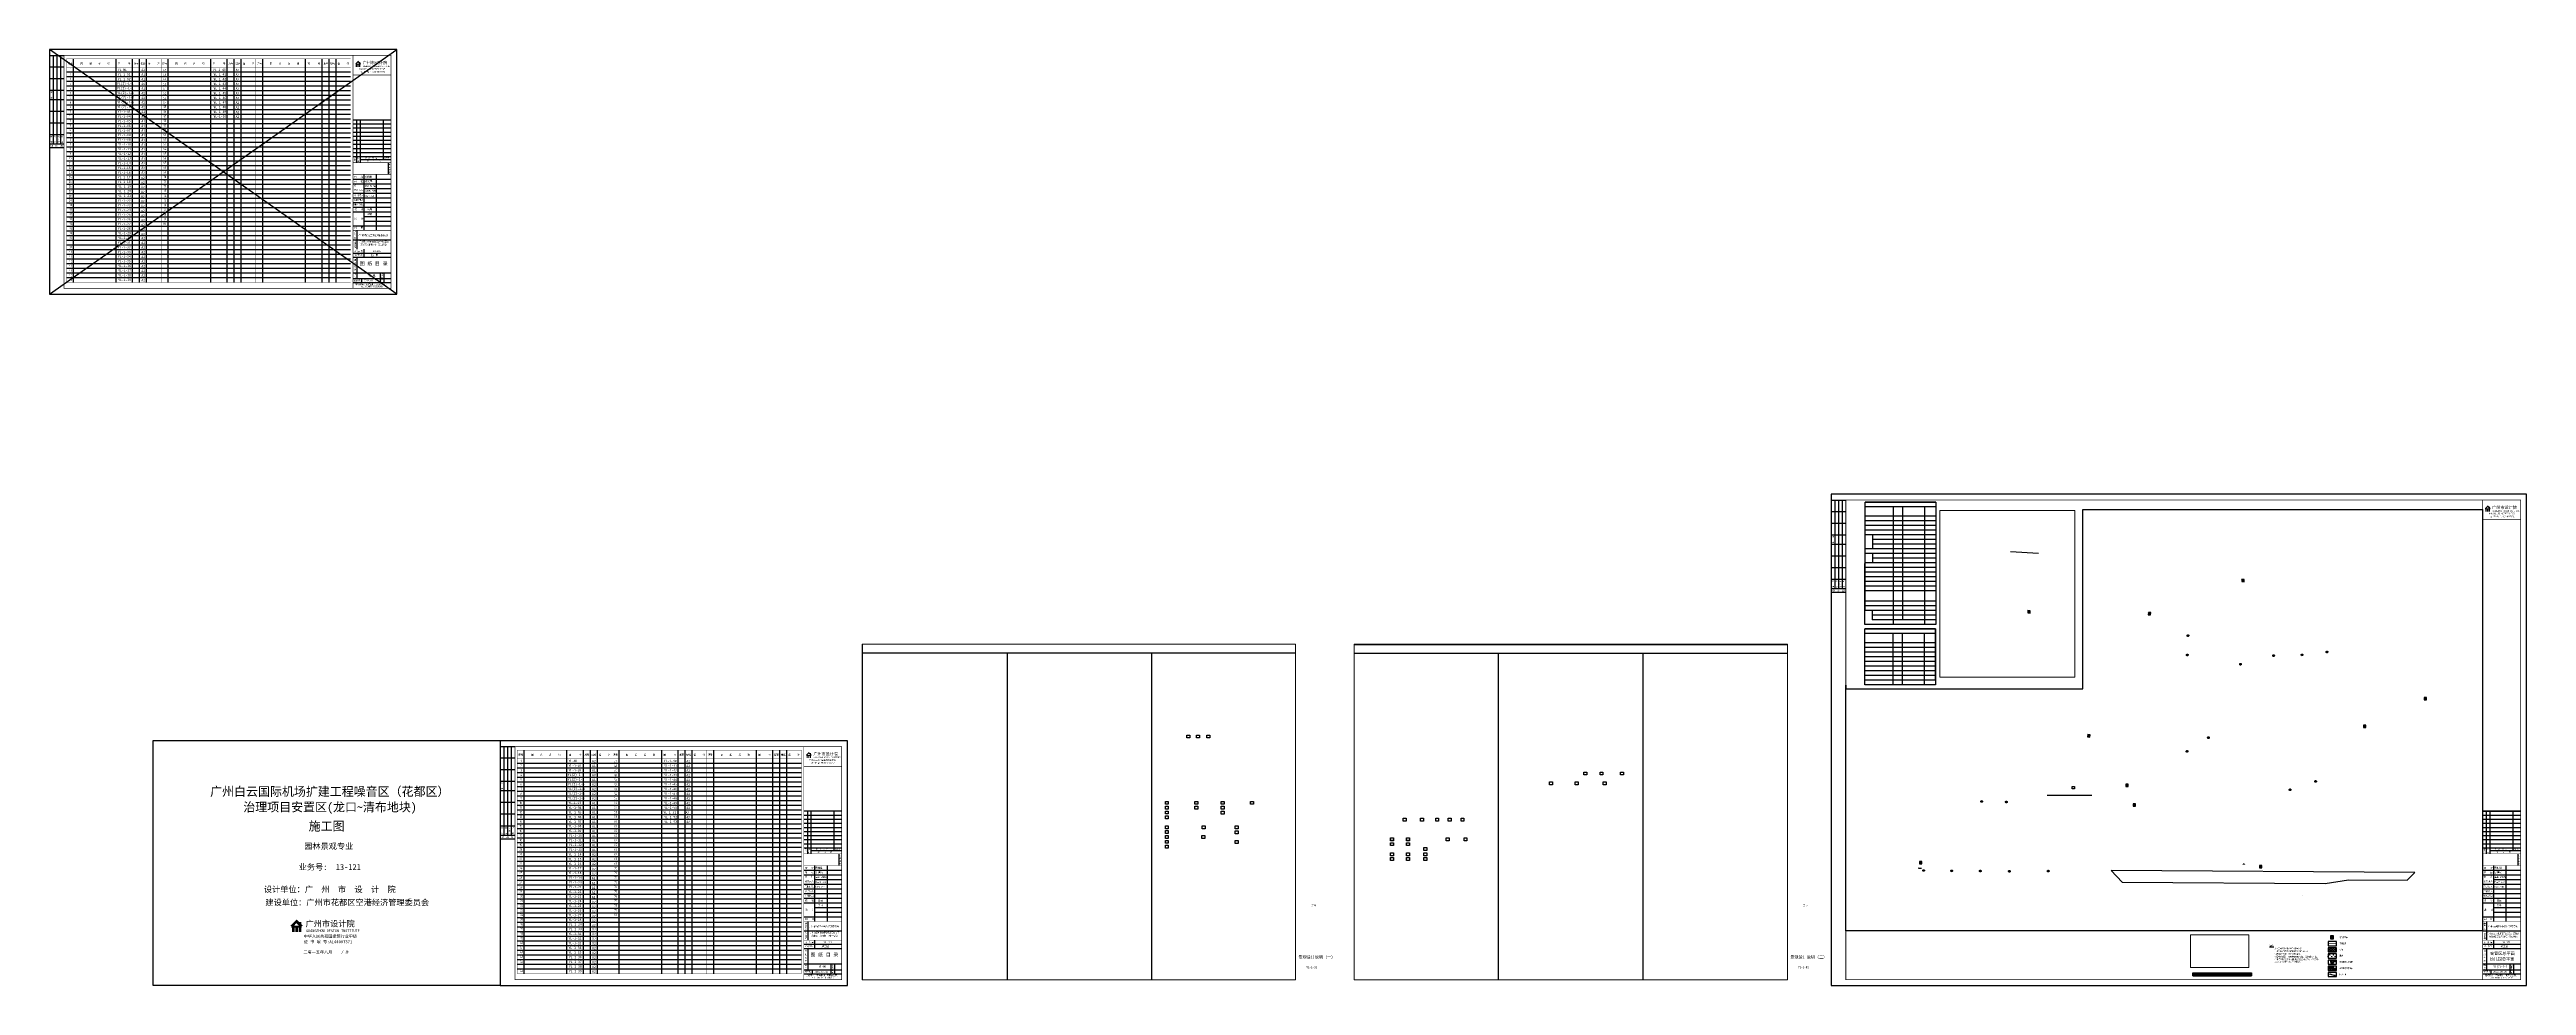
# Paper-space layout '布局1' of a CAD drawing. Extents: x -78 to 4158, y 1736 to 3338.
# The model-space entities are those that its viewports show. They can reach past a viewport. Long polylines and large blocks are cut down to what shows.
import ezdxf
from ezdxf.enums import TextEntityAlignment as Align

# ---------------------------------------------------------------- set-up
doc = ezdxf.new("R2010")
doc.units = 0
doc.header["$LTSCALE"] = 10
doc.header["$MEASUREMENT"] = 0
doc.linetypes.add('CENTER', pattern=[2, 1.25, -0.25, 0.25, -0.25])
for name, color, linetype in [('1', 7, 'Continuous'), ('@ LMARK', 3, 'Continuous'), ('@ 布局说明', 7, 'Continuous'), ('DIM_ELEV', 3, 'Continuous'), ('PP-COM', 7, 'Continuous'), ('TITEXT', 7, 'Continuous'), ('Title', 4, 'Continuous'), ('TITLIN', 7, 'Continuous'), ('TITLIN1', 7, 'Continuous')]:
    doc.layers.add(name, color=color, linetype=linetype)
doc.layers.add('@雨水口', color=1, linetype='Continuous', plot=False)
doc.styles.add('_TCH_DIM', font='SIMPLEX', dxfattribs={"bigfont": 'GBCBIG'})
doc.styles.add('ACHT', font='simhei.ttf')
doc.styles.add('CHINESE', font='NSimSun.ttf', dxfattribs={"width": 0.8})
doc.styles.get("Standard").update_dxf_attribs({"font": 'gbenor.shx', "bigfont": 'gbcbig.shx'})
doc.styles.add('SUPEROS', font='superos', dxfattribs={"width": 0.8, "bigfont": 'sinotxt1'})
doc.styles.add('TITLE', font='simhei.ttf')
doc.styles.add('TITMK', font='simhei.ttf')
doc.styles.add('TITXC', font='simhei.ttf')
doc.styles.add('TITXH', font='@SimSun.ttf')
doc.styles.add('TITXV', font='SimSun.ttf')
doc.styles.add('XY', font='SimSun.ttf', dxfattribs={"height": 600})

# ---------------------------------------------------------------- blocks, each defined once
blk = doc.blocks.new('PD3')
at = {"layer": '@ LMARK'}
for p, q in [((-6304, 2017), (3636, 2017)), ((3636, 2017), (420, 2017))]:
    blk.add_line(p, q, dxfattribs=at)
blk.add_solid([(420, 2257), (3636, 2017), (420, 1777)], dxfattribs=at)
at = {"layer": '@ LMARK', "width": 0.7}
for p in [(-3711, 221), (-3545, 2383)]:
    blk.add_attdef('XX', p, '', height=1800, dxfattribs=at)
blk = doc.blocks.new('TITLEB')
at = {"layer": 'TITLIN'}
for p, q in [((-15825, 0), (-15825, 2500)), ((0, 2500), (-15825, 2500)), ((-15200, 0), (-15200, 2500)), ((0, 1875), (-15200, 1875)), ((0, 1250), (-15200, 1250)), ((0, 625), (-15200, 625)), ((-13600, 0), (-13600, 2500)), ((-11600, 0), (-11600, 2500)), ((-9600, 0), (-9600, 2500)), ((-7600, 0), (-7600, 2500)), ((-6000, 0), (-6000, 2500)), ((-4000, 0), (-4000, 2500)), ((-2000, 0), (-2000, 2500))]:
    blk.add_line(p, q, dxfattribs=at)
blk.add_lwpolyline([(0, 2500), (0, 0)], dxfattribs=at)
at = {"layer": 'TITEXT', "style": 'TITXH', "width": 1.2}
blk.add_text('会  签  栏', height=250, rotation=270, dxfattribs=at).set_placement((-15636, 2303))
at = {"layer": 'TITEXT', "style": 'TITXV', "width": 0.8}
for s, p in [('给 排 水', (-14983, 795)), ('结    构', (-14972, 1420)), ('建    筑', (-14972, 2045)), ('电    气', (-14994, 192)), ('暖    通', (-7355, 2045))]:
    blk.add_text(s, height=250, dxfattribs=at).set_placement(p)
blk = doc.blocks.new('TITLEC')
at = {"layer": 'TITEXT'}
h = blk.add_hatch(color=256, dxfattribs=at)
h.paths.add_polyline_path([(-5418, -1126), (-5240, -1126), (-5240, -1304), (-5098, -1447), (-5193, -1447), (-5193, -1589), (-5240, -1589), (-5240, -1981), (-5454, -1981), (-5454, -1589), (-5525, -1589), (-5525, -1981), (-5739, -1981), (-5739, -1589), (-5810, -1589), (-5810, -1981), (-6024, -1981), (-6024, -1589), (-6072, -1589), (-6072, -1447), (-6167, -1447), (-5632, -912)])
h.paths.add_polyline_path([(-5864, -1447), (-5400, -1447), (-5632, -1215)], flags=17)
at = {"layer": 'TITLIN', "const_width": 80}
for points in [[(-6500, 0), (-6500, -3374)], [(-6500, -3374), (0, -3374)]]:
    blk.add_lwpolyline(points, dxfattribs=at)
at = {"layer": 'TITEXT'}
for s, height, style, p in [('中华人民共和国建筑行业甲级', 250, 'TITXV', (-5567, -2443)), ('证 书 编 号:A144007371', 250, 'TITXV', (-5205, -2937)), ('广州市设计院', 500, 'TITLE', (-4856, -1513)), ('GUANGZHOU DESIGN INSTITUTE', 225, 'TITLE', (-4806, -1980))]:
    blk.add_text(s, height=height, dxfattribs=dict(at, style=style)).set_placement(p)
blk = doc.blocks.new('TITLEA2')
at = {"layer": 'TITLIN'}
for p, q in [((-6500, 28871), (0, 28871)), ((-6500, 28171), (0, 28171)), ((-6500, 27471), (0, 27471)), ((-6500, 26771), (0, 26771)), ((-6500, 26071), (0, 26071)), ((-5892, 28871), (-5892, 21532)), ((-5284, 28871), (-5284, 21532)), ((-1355, 28871), (-1355, 22083)), ((-6500, 25371), (0, 25371)), ((-6500, 24671), (0, 24671)), ((-6500, 23971), (0, 23971)), ((-6500, 23271), (0, 23271)), ((-6500, 22571), (0, 22571)), ((-5284, 22083), (-47, 22083))]:
    blk.add_line(p, q, dxfattribs=at)
at = {"layer": 'TITLIN', "const_width": 80}
blk.add_lwpolyline([(-6500, 36526), (-6500, 21532)], dxfattribs=at)
at = {"layer": 'TITEXT', "style": 'TITXH'}
for s, p in [('版本号', (-6280, 22499)), ('日  期', (-5706, 22481))]:
    blk.add_text(s, height=200, rotation=270, dxfattribs=at).set_placement(p)
at = {"layer": 'TITEXT', "style": 'TITXV'}
for s, p in [('修  改  内  容', (-4421, 22238)), ('修     订     栏', (-4112, 21712)), ('修订者', (-1169, 22219))]:
    blk.add_text(s, height=200, dxfattribs=at).set_placement(p)
blk = doc.blocks.new('TITLEA')
blk.add_line((-500, 21532), (-500, 19532))
at = {"layer": 'TITLIN'}
for p, q in [((-6500, 18732), (0, 18732)), ((-6500, 17932), (0, 17932)), ((-4668, 19532), (-4668, 9970)), ((-4668, 17132), (0, 17132)), ((-2510, 19532), (-2510, 9970)), ((-6500, 16332), (0, 16332)), ((-6500, 15532), (0, 15532)), ((-6500, 14732), (0, 14732)), ((-6500, 13932), (0, 13932)), ((-6500, 13132), (0, 13132)), ((-6500, 10732), (0, 10732)), ((-5836, 9950), (-5836, 6750)), ((-4668, 12332), (0, 12332)), ((-4668, 11532), (0, 11532)), ((-6500, 8350), (0, 8350)), ((-6500, 6050), (0, 6050)), ((-6500, 5350), (0, 5350)), ((-5836, 5350), (-5836, 1700)), ((-4668, 6750), (-4668, 5350)), ((-6500, 2700), (0, 2700)), ((-6500, 1700), (0, 1700)), ((-6500, 1000), (0, 1000)), ((-5073, 1700), (-5073, 1000)), ((-1858, 2700), (-1858, 1000)), ((-1247, 2700), (-1247, 1000))]:
    blk.add_line(p, q, dxfattribs=at)
for points, const_width in [([(-6500, 21532), (-6500, 0)], 80), ([(-6500, 21532), (0, 21532)], 80), ([(-6500, 19532), (0, 19532)], 80), ([(-6500, 9950), (0, 9950)], 80), ([(-6500, 6750), (0, 6750)], 30)]:
    blk.add_lwpolyline(points, dxfattribs=dict(at, const_width=const_width))
at = {"layer": 'TITEXT'}
for s, height, rotation, style, p in [('图 纸 条 码', 210, 90, 'TITMK', (-157, 19695)), ('建设单位', 250, 270, 'TITXH', (-6280, 9867)), ('图 纸 名 称', 250, 270, 'TITXH', (-6279, 5045)), ('工程名称', 250, 270, 'TITXH', (-6269, 8289)), ('图 号', 250, 270, 'TITXH', (-6287, 2669)), ('序号', 200, 270, 'TITXH', (-1676, 1633)), ('版本号', 200, 270, 'TITXH', (-1659, 2625))]:
    blk.add_text(s, height=height, rotation=rotation, dxfattribs=dict(at, style=style)).set_placement(p)
at = {"layer": 'TITEXT', "style": 'TITXV'}
for s, height, width, p in [('设   计', 300, 0.9, (-6320, 17498)), ('总负责人', 300, 0.9, (-6320, 16698)), ('子项专业负责人', 300, 0.6, (-6490, 14176)), ('子项负责人', 300, 0.75, (-6361, 14976)), ('专业负责人', 300, 0.7, (-6278, 15776)), ('出图日期', 250, 0.8, (-6352, 1254))]:
    blk.add_text(s, height=height, dxfattribs=dict(at, width=width)).set_placement(p)
at = {"layer": 'TITEXT'}
for s, height, style, p in [('审   核', 300, 'TITXV', (-6315, 18152)), ('审   定', 300, 'TITXV', (-6306, 18952)), ('校   核', 300, 'TITXV', (-6297, 13400)), ('制   图', 300, 'TITXV', (-6282, 10227)), ('设   计', 300, 'TITXV', (-6273, 11788)), ('设计阶段', 250, 'TITXV', (-6290, 5592)), ('业 务 号', 250, 'TITXV', (-6264, 6231)), ('版权所有，不得复制、套用或公开。', 250, 'TITLE', (-6069, 574)), ('ALL RIGHTS RESERVED.', 250, 'TITLE', (-5130, 210))]:
    blk.add_text(s, height=height, dxfattribs=dict(at, style=style)).set_placement(p)
blk = doc.blocks.new('TITLEA0')
at = {"layer": 'TITLIN'}
for p, q in [((-6500, 28871), (0, 28871)), ((-6500, 28171), (0, 28171)), ((-6500, 27471), (0, 27471)), ((-6500, 26771), (0, 26771)), ((-6500, 26071), (0, 26071)), ((-5892, 28871), (-5892, 21532)), ((-5284, 28871), (-5284, 21532)), ((-1355, 28871), (-1355, 22083)), ((-6500, 25371), (0, 25371)), ((-6500, 24671), (0, 24671)), ((-6500, 23971), (0, 23971)), ((-6500, 23271), (0, 23271)), ((-6500, 22571), (0, 22571)), ((-5284, 22083), (-47, 22083))]:
    blk.add_line(p, q, dxfattribs=at)
at = {"layer": 'TITLIN', "const_width": 80}
blk.add_lwpolyline([(-6500, 78726), (-6500, 21532)], dxfattribs=at)
at = {"layer": 'TITEXT', "style": 'TITXH'}
for s, p in [('版本号', (-6280, 22499)), ('日  期', (-5706, 22481))]:
    blk.add_text(s, height=200, rotation=270, dxfattribs=at).set_placement(p)
at = {"layer": 'TITEXT', "style": 'TITXV'}
for s, p in [('修  改  内  容', (-4421, 22238)), ('修     订     栏', (-4112, 21712)), ('修订者', (-1169, 22219))]:
    blk.add_text(s, height=200, dxfattribs=at).set_placement(p)
blk = doc.blocks.new('ba')
at = {"color": 1}
blk.add_lwpolyline([(-1948, -52), (52, -52), (52, 1948), (-1948, 1948)], close=True, dxfattribs=at)
for points in [[(52, -52), (-1948, 1948)], [(-1948, -52), (52, 1948)]]:
    blk.add_lwpolyline(points, dxfattribs=at)
blk = doc.blocks.new('TITLEA1')
at = {"layer": 'TITLIN'}
for p, q in [((-6500, 28871), (0, 28871)), ((-6500, 28171), (0, 28171)), ((-6500, 27471), (0, 27471)), ((-6500, 26771), (0, 26771)), ((-6500, 26071), (0, 26071)), ((-5892, 28871), (-5892, 21532)), ((-5284, 28871), (-5284, 21532)), ((-1355, 28871), (-1355, 22083)), ((-6500, 25371), (0, 25371)), ((-6500, 24671), (0, 24671)), ((-6500, 23971), (0, 23971)), ((-6500, 23271), (0, 23271)), ((-6500, 22571), (0, 22571)), ((-5284, 22083), (-47, 22083))]:
    blk.add_line(p, q, dxfattribs=at)
at = {"layer": 'TITLIN', "const_width": 80}
blk.add_lwpolyline([(-6500, 54026), (-6500, 21532)], dxfattribs=at)
at = {"layer": 'TITEXT', "style": 'TITXH'}
for s, p in [('版本号', (-6280, 22499)), ('日  期', (-5706, 22481))]:
    blk.add_text(s, height=200, rotation=270, dxfattribs=at).set_placement(p)
at = {"layer": 'TITEXT', "style": 'TITXV'}
for s, p in [('修  改  内  容', (-4421, 22238)), ('修     订     栏', (-4112, 21712)), ('修订者', (-1169, 22219))]:
    blk.add_text(s, height=200, dxfattribs=at).set_placement(p)
blk = doc.blocks.new('A1-100')
at = {"layer": '1', "const_width": 100}
blk.add_lwpolyline([(-81600, 1000), (-1000, 1000), (-1000, 58400), (-81600, 58400)], close=True, dxfattribs=at)
at = {"rotation": 90}
blk.add_blockref('TITLEB', (-81600, 58400), dxfattribs=at)
for name, p in [('TITLEC', (-1000, 58400)), ('TITLEA1', (-1000, 1000)), ('TITLEA', (-1000, 1000))]:
    blk.add_blockref(name, p)

msp = doc.modelspace()

# ---------------------------------------------------------------- hatches: boundary and pattern name
at = {"layer": 'DIM_ELEV'}
msp.add_hatch(color=256, dxfattribs=at).paths.add_polyline_path([(37512848, 59275168), (37514348, 59273668), (37511348, 59273668)])

# ---------------------------------------------------------------- linework, layer by layer
for p, q in [((39371719, 59318775), (39445819, 59318775)), ((39396419, 59318775), (39396419, 59262835)), ((39421119, 59318775), (39421119, 59262835)), ((39477635, 59318775), (39551735, 59318775)), ((39502335, 59318775), (39502335, 59262835)), ((39527035, 59318775), (39527035, 59262835)), ((39527035, 59318775), (39527035, 59262835))]:
    msp.add_line(p, q)
at = {"color": 0}
msp.add_line((39502335, 59318775), (39502335, 59262835), dxfattribs=at)
for points in [[(37409820, 59751622), (37385850, 59753193)], [(37382878, 59332845), (37344903, 59332845)], [(37408848, 59258730), (37582455, 59257546), (37602391, 59260910), (37652382, 59260569), (37659037, 59267024), (37399509, 59268794), (37408848, 59258730)]]:
    msp.add_lwpolyline(points)
for points in [[(37366257, 59340534), (37368257, 59340534), (37368257, 59338534), (37366257, 59338534)], [(39427163, 59304676), (39427664, 59304676), (39427664, 59304186), (39427163, 59304186)], [(39428826, 59304676), (39429328, 59304676), (39429328, 59304186), (39428826, 59304186)], [(39430586, 59304676), (39431087, 59304676), (39431087, 59304186), (39430586, 59304186)], [(39516986, 59298407), (39517487, 59298407), (39517487, 59297917), (39516986, 59297917)], [(39519737, 59298407), (39520238, 59298407), (39520238, 59297917), (39519737, 59297917)], [(39523221, 59298407), (39523722, 59298407), (39523722, 59297917), (39523221, 59297917)], [(39423481, 59293318), (39423982, 59293318), (39423982, 59292828), (39423481, 59292828)], [(39428512, 59293318), (39429013, 59293318), (39429013, 59292828), (39428512, 59292828)], [(39433039, 59293318), (39433541, 59293318), (39433541, 59292828), (39433039, 59292828)], [(39438027, 59293318), (39438528, 59293318), (39438528, 59292828), (39438027, 59292828)], [(39511089, 59296730), (39511591, 59296730), (39511591, 59296240), (39511089, 59296240)], [(39515463, 59296730), (39515964, 59296730), (39515964, 59296240), (39515463, 59296240)], [(39520287, 59296730), (39520788, 59296730), (39520788, 59296240), (39520287, 59296240)], [(39423481, 59292505), (39423982, 59292505), (39423982, 59292015), (39423481, 59292015)], [(39423481, 59291670), (39423982, 59291670), (39423982, 59291180), (39423481, 59291180)], [(39423481, 59290835), (39423982, 59290835), (39423982, 59290345), (39423481, 59290345)], [(39423481, 59289126), (39423982, 59289126), (39423982, 59288636), (39423481, 59288636)], [(39428512, 59292505), (39429013, 59292505), (39429013, 59292015), (39428512, 59292015)], [(39429763, 59289126), (39430265, 59289126), (39430265, 59288636), (39429763, 59288636)], [(39433039, 59292505), (39433541, 59292505), (39433541, 59292015), (39433039, 59292015)], [(39433039, 59291648), (39433541, 59291648), (39433541, 59291157), (39433039, 59291157)], [(39435435, 59289126), (39435936, 59289126), (39435936, 59288636), (39435435, 59288636)], [(39486061, 59290516), (39486562, 59290516), (39486562, 59290026), (39486061, 59290026)], [(39489023, 59290516), (39489524, 59290516), (39489524, 59290026), (39489023, 59290026)], [(39491632, 59290516), (39492133, 59290516), (39492133, 59290026), (39491632, 59290026)], [(39493781, 59290516), (39494282, 59290516), (39494282, 59290026), (39493781, 59290026)], [(39495960, 59290516), (39496462, 59290516), (39496462, 59290026), (39495960, 59290026)], [(39423481, 59288313), (39423982, 59288313), (39423982, 59287823), (39423481, 59287823)], [(39423481, 59287478), (39423982, 59287478), (39423982, 59286988), (39423481, 59286988)], [(39423481, 59286643), (39423982, 59286643), (39423982, 59286153), (39423481, 59286153)], [(39423481, 59285809), (39423982, 59285809), (39423982, 59285318), (39423481, 59285318)], [(39429735, 59287478), (39430236, 59287478), (39430236, 59286988), (39429735, 59286988)], [(39435435, 59288284), (39435936, 59288284), (39435936, 59287794), (39435435, 59287794)], [(39435435, 59286620), (39435936, 59286620), (39435936, 59286129), (39435435, 59286129)], [(39483895, 59287190), (39484396, 59287190), (39484396, 59286700), (39483895, 59286700)], [(39483895, 59287165), (39484396, 59287165), (39484396, 59286674), (39483895, 59286674)], [(39483895, 59286319), (39484396, 59286319), (39484396, 59285829), (39483895, 59285829)], [(39483895, 59284598), (39484396, 59284598), (39484396, 59284108), (39483895, 59284108)], [(39486627, 59287190), (39487129, 59287190), (39487129, 59286700), (39486627, 59286700)], [(39486627, 59287165), (39487129, 59287165), (39487129, 59286674), (39486627, 59286674)], [(39486627, 59286319), (39487129, 59286319), (39487129, 59285829), (39486627, 59285829)], [(39486627, 59284598), (39487129, 59284598), (39487129, 59284108), (39486627, 59284108)], [(39489601, 59285495), (39490103, 59285495), (39490103, 59285005), (39489601, 59285005)], [(39489601, 59284598), (39490103, 59284598), (39490103, 59284108), (39489601, 59284108)], [(39493444, 59287165), (39493946, 59287165), (39493946, 59286674), (39493444, 59286674)], [(39496478, 59287165), (39496979, 59287165), (39496979, 59286674), (39496478, 59286674)], [(39483895, 59283795), (39484396, 59283795), (39484396, 59283305), (39483895, 59283305)], [(39486627, 59283795), (39487129, 59283795), (39487129, 59283305), (39486627, 59283305)], [(39489601, 59283795), (39490103, 59283795), (39490103, 59283305), (39489601, 59283305)]]:
    msp.add_lwpolyline(points, close=True)
at = {"const_width": 100}
for points in [[(39371719, 59318775), (39445819, 59318775)], [(39477635, 59318775), (39551735, 59318775)]]:
    msp.add_lwpolyline(points, dxfattribs=at)
at = {"layer": '@雨水口'}
for centre in [(37465145, 59469726), (37562669, 59453284), (37583924, 59455750), (37464570, 59453193), (37538301, 59452645), (37510032, 59445294), (37482652, 59382441), (37464331, 59370713), (37574271, 59344990), (37552377, 59337850), (37288808, 59327831), (37309930, 59327412), (37239149, 59268792), (37263142, 59268494), (37287611, 59268349), (37312484, 59268138), (37345697, 59268252)]:
    msp.add_circle(centre, 707, dxfattribs=at)
at = {"layer": 'Defpoints'}
for points in [[(37234709, 59270816), (37235152, 59271158)], [(37234709, 59270816), (37237490, 59270816)], [(37234709, 59270816), (37235152, 59270474)]]:
    msp.add_lwpolyline(points, dxfattribs=at)

# ---------------------------------------------------------------- block references
for p, rotation in [((37402573, 59700739), 356.108451663606), ((37512996, 59515889), 356.108451663606), ((37433166, 59487559), 356.108451663606), ((37381239, 59382953), 356.121823810403)]:
    msp.add_blockref('ba', p, dxfattribs=dict(rotation=rotation))
for name, p in [('ba', (37668865, 59414759)), ('ba', (37617219, 59391308)), ('ba', (37414043, 59340834)), ('ba', (37420117, 59323834)), ('A1-100', (39453319, 59261785)), ('A1-100', (39559235, 59261785)), ('ba', (37237552, 59274470)), ('ba', (37528113, 59271258))]:
    msp.add_blockref(name, p)

psp = doc.layouts.new('布局1')

# ---------------------------------------------------------------- hatches: boundary and pattern name
h = psp.add_hatch(color=256)
h.dxf.hatch_style = 1
h.paths.add_polyline_path([(3586.8, 1755.6), (3627.1, 1755.6), (3627.1, 1753.1), (3586.8, 1753.1)])
h = psp.add_hatch(color=256)
h.dxf.hatch_style = 1
h.paths.add_polyline_path([(3627.1, 1758.2), (3687.1, 1758.2), (3687.1, 1755.6), (3627.1, 1755.6)])
at = {"layer": '@ 布局说明'}
h = psp.add_hatch(dxfattribs=at)
h.set_pattern_fill('水', style=0)
h.set_pattern_definition([(0, (-33140.8837, -10975.3354), (2, 2), [0.8, -3.2]), (45, (-33139.2837, -10974.9354), (4e-16, 4), [1.131368, -1.697056, 1.131372, -1.69705825]), (135, (-33137.6837, -10974.9354), (-4, 4e-16), [1.131368, -1.697056, 1.131372, -1.69705825]), (26.565051, (-33140.0837, -10975.3354), (4, 3e-09), [0.8944, -8.0498719]), (26.565051, (-33138.0837, -10973.3354), (4, 3e-09), [0.8944, -8.0498719]), (333.434949, (-33137.6837, -10974.9354), (4, -3e-09), [0.8944, -8.0498719]), (333.434949, (-33139.6837, -10972.9354), (4, -3e-09), [0.8944, -8.0498719])])
h.paths.add_polyline_path([(3832.5, 1801), (3818.4, 1801), (3818.4, 1793.9), (3832.5, 1793.9)])
h = psp.add_hatch(dxfattribs=at)
h.set_pattern_fill('GRASS', scale=1.5, style=0)
h.set_pattern_definition([(90, (-33140.8837, -10975.3354), (-2.99338643, 2.99338643), [0.793742, -5.19303045]), (45, (-33140.8837, -10975.3354), (-2.99338847, 2.99338847), [0.793742, -3.43954845]), (135, (-33140.8837, -10975.3354), (-2.99338847, -2.99338847), [0.793742, -3.43954845])])
h.paths.add_polyline_path([(3832.5, 1790.4), (3818.4, 1790.4), (3818.4, 1783.3), (3832.5, 1783.3)])
psp.add_hatch(color=7, dxfattribs=at).paths.add_polyline_path([(3825.3, 1773.1), (3822.7, 1775.8), (3828, 1775.8)])
at = {"layer": 'TITEXT'}
h = psp.add_hatch(color=256, dxfattribs=at)
h.paths.add_polyline_path([(348.3, 1844.8), (351.9, 1844.8), (351.9, 1841.2), (354.7, 1838.4), (352.8, 1838.4), (352.8, 1835.5), (351.9, 1835.5), (351.9, 1827.7), (347.6, 1827.7), (347.6, 1835.5), (346.2, 1835.5), (346.2, 1827.7), (341.9, 1827.7), (341.9, 1835.5), (340.5, 1835.5), (340.5, 1827.7), (336.2, 1827.7), (336.2, 1835.5), (335.2, 1835.5), (335.2, 1838.4), (333.3, 1838.4), (344, 1849.1)])
h.paths.add_polyline_path([(339.4, 1838.4), (348.7, 1838.4), (344, 1843)], flags=17)
h = psp.add_hatch(color=256, dxfattribs=at)
h.paths.add_polyline_path([(348.6, 1845), (352.1, 1845), (352.1, 1841.5), (355, 1838.6), (353.1, 1838.6), (353.1, 1835.8), (352.1, 1835.8), (352.1, 1827.9), (347.9, 1827.9), (347.9, 1835.8), (346.4, 1835.8), (346.4, 1827.9), (342.2, 1827.9), (342.2, 1835.8), (340.7, 1835.8), (340.7, 1827.9), (336.5, 1827.9), (336.5, 1835.8), (335.5, 1835.8), (335.5, 1838.6), (333.6, 1838.6), (344.3, 1849.3)])
h.paths.add_polyline_path([(339.7, 1838.6), (348.9, 1838.6), (344.3, 1843.3)], flags=17)

# ---------------------------------------------------------------- linework, layer by layer
for points in [[(2993.6, 2244.3), (3398.9, 2244.3), (3398.9, 2551.3), (4082.6, 2551.3), (4082.6, 1829.8), (2993.6, 1829.8), (2993.6, 2250.5)], [(3026.7, 2563.8), (3147.3, 2563.8), (3147.3, 2354.1), (3026.2, 2354.1)], [(3586.8, 1758.2), (3627.1, 1758.2), (3627.1, 1753.1), (3586.8, 1753.1)], [(3586.8, 1755.6), (3627.1, 1755.6), (3627.1, 1753.1), (3586.8, 1753.1)], [(3627.1, 1758.2), (3687.1, 1758.2), (3687.1, 1753.1), (3627.1, 1753.1)], [(3627.1, 1758.2), (3687.1, 1758.2), (3687.1, 1755.6), (3627.1, 1755.6)]]:
    psp.add_lwpolyline(points, close=True)
for points in [[(3039.1, 2507.8), (3039.1, 2483.8)], [(3039.1, 2475.8), (3039.1, 2459.8)], [(3038.6, 2378.1), (3038.6, 2362.1)], [(3026.1, 2250.7), (3026.1, 2346.7), (3146.7, 2346.7), (3146.7, 2250.7)], [(4082.6, 2035), (4147.6, 2035)], [(3775.3, 1890), (3775.3, 1890)], [(3822.3, 1821.1), (3822.3, 1816.1), (3827.3, 1816.1), (3827.3, 1821.1), (3822.3, 1821.1)], [(3827.3, 1816.1), (3822.3, 1821.1)], [(3822.3, 1816.1), (3827.3, 1821.1)], [(3586.8, 1755.6), (3687.1, 1755.6)], [(3587.1, 1753.1), (3627.1, 1753.1), (3627.1, 1758.2)], [(3627.1, 1753.1), (3687.1, 1753.1), (3687.1, 1758.1)]]:
    psp.add_lwpolyline(points)
at = {"layer": '@ 布局说明', "color": 7}
for p, q in [((3821.8, 1762.9), (3818.8, 1765.9)), ((3818.8, 1765.9), (3832.4, 1765.9)), ((3821.8, 1762.9), (3824.8, 1765.9))]:
    psp.add_line(p, q, dxfattribs=at)
at = {"layer": '@ 布局说明', "color": 1, "linetype": 'CENTER', "ltscale": 0.5, "const_width": 1}
psp.add_lwpolyline([(3832.5, 1808.1), (3818.4, 1808.1)], dxfattribs=at)
at = {"layer": '@ 布局说明', "color": 7}
for points in [[(3832.5, 1811.6), (3818.4, 1811.6), (3818.4, 1804.5), (3832.5, 1804.5), (3832.5, 1811.6)], [(3832.5, 1801), (3818.4, 1801), (3818.4, 1793.9), (3832.5, 1793.9), (3832.5, 1801)], [(3832.5, 1790.4), (3818.4, 1790.4), (3818.4, 1783.3), (3832.5, 1783.3), (3832.5, 1790.4)], [(3832.5, 1779.8), (3818.4, 1779.8), (3818.4, 1772.8), (3832.5, 1772.8), (3832.5, 1779.8)], [(3832.5, 1769.2), (3818.4, 1769.2), (3818.4, 1762.2), (3832.5, 1762.2), (3832.5, 1769.2)], [(3832.5, 1758.6), (3818.4, 1758.6), (3818.4, 1751.6), (3832.5, 1751.6), (3832.5, 1758.6)]]:
    psp.add_lwpolyline(points, dxfattribs=at)
psp.add_lwpolyline([(3822.7, 1775.8), (3825.3, 1773.1), (3828, 1775.8), (3822.7, 1775.8)], close=True, dxfattribs=at)
at = {"layer": 'Defpoints', "color": 1}
for points in [[(515.7, 2919.4), (-78.3, 3338.4)], [(-78.3, 2919.4), (515.7, 3338.4)]]:
    psp.add_lwpolyline(points, dxfattribs=at)
at = {"layer": 'PP-COM'}
psp.add_lwpolyline([(98.8, 2155.7), (692.6, 2155.7), (692.6, 1736.3), (98.8, 1736.3)], close=True, dxfattribs=at)
at = {"layer": 'TITLIN'}
for p, q in [((-37.3, 2939.4), (-37.3, 3322.4)), ((35.7, 2939.4), (35.7, 3322.4)), ((63.7, 2939.4), (63.7, 3322.4)), ((75.7, 2939.4), (75.7, 3322.4)), ((87.7, 2939.4), (87.7, 3322.4)), ((124.7, 2939.4), (124.7, 3322.4)), ((197.7, 2939.4), (197.7, 3322.4)), ((225.7, 2939.4), (225.7, 3322.4)), ((237.7, 2939.4), (237.7, 3322.4)), ((249.7, 2939.4), (249.7, 3322.4)), ((286.7, 2939.4), (286.7, 3322.4)), ((359.7, 2939.4), (359.7, 3322.4)), ((387.7, 2939.4), (387.7, 3322.4)), ((399.7, 2939.4), (399.7, 3322.4)), ((411.7, 2939.4), (411.7, 3322.4)), ((436.7, 3299.4), (-49.3, 3299.4)), ((436.7, 3291.4), (-49.3, 3291.4)), ((436.7, 3283.4), (-49.3, 3283.4)), ((436.7, 3275.4), (-49.3, 3275.4)), ((436.7, 3267.4), (-49.3, 3267.4)), ((436.7, 3259.4), (-49.3, 3259.4)), ((436.7, 3251.4), (-49.3, 3251.4)), ((436.7, 3243.4), (-49.3, 3243.4)), ((436.7, 3235.4), (-49.3, 3235.4)), ((436.7, 3227.4), (-49.3, 3227.4)), ((436.7, 3219.4), (-49.3, 3219.4)), ((436.7, 3211.4), (-49.3, 3211.4)), ((436.7, 3203.4), (-49.3, 3203.4)), ((436.7, 3195.4), (-49.3, 3195.4)), ((436.7, 3187.4), (-49.3, 3187.4)), ((436.7, 3179.4), (-49.3, 3179.4)), ((436.7, 3171.4), (-49.3, 3171.4)), ((436.7, 3163.4), (-49.3, 3163.4)), ((436.7, 3155.4), (-49.3, 3155.4)), ((436.7, 3147.4), (-49.3, 3147.4)), ((436.7, 3139.4), (-49.3, 3139.4)), ((436.7, 3131.4), (-49.3, 3131.4)), ((436.7, 3123.4), (-49.3, 3123.4)), ((436.7, 3115.4), (-49.3, 3115.4)), ((436.7, 3107.4), (-49.3, 3107.4)), ((436.7, 3099.4), (-49.3, 3099.4)), ((436.7, 3091.4), (-49.3, 3091.4)), ((436.7, 3083.4), (-49.3, 3083.4)), ((436.7, 3075.4), (-49.3, 3075.4)), ((436.7, 3067.4), (-49.3, 3067.4)), ((436.7, 3059.4), (-49.3, 3059.4)), ((436.7, 3051.4), (-49.3, 3051.4)), ((436.7, 3043.4), (-49.3, 3043.4)), ((436.7, 3035.4), (-49.3, 3035.4)), ((436.7, 3027.4), (-49.3, 3027.4)), ((436.7, 3019.4), (-49.3, 3019.4)), ((436.7, 3011.4), (-49.3, 3011.4)), ((436.7, 3003.4), (-49.3, 3003.4)), ((436.7, 2995.4), (-49.3, 2995.4)), ((436.7, 2987.4), (-49.3, 2987.4)), ((436.7, 2979.4), (-49.3, 2979.4)), ((436.7, 2971.4), (-49.3, 2971.4)), ((436.7, 2963.4), (-49.3, 2963.4)), ((436.7, 2955.4), (-49.3, 2955.4)), ((436.7, 2947.4), (-49.3, 2947.4)), ((3026.7, 2379.8), (3026.7, 2563.8)), ((3147.3, 2563.8), (3026.7, 2563.8)), ((3147.3, 2555.8), (3026.7, 2555.8)), ((3075, 2354.1), (3075, 2555.8)), ((3091.2, 2363.8), (3091.2, 2555.8)), ((3128.9, 2354.1), (3128.9, 2555.8)), ((3147.3, 2539.8), (3026.7, 2539.8)), ((3147.3, 2531.8), (3026.7, 2531.8)), ((3147.3, 2523.8), (3026.7, 2523.8)), ((3147.3, 2515.8), (3026.7, 2515.8)), ((3147.3, 2507.8), (3026.7, 2507.8)), ((3147.3, 2499.8), (3039.1, 2499.8)), ((3147.3, 2483.8), (3026.7, 2483.8)), ((3147.3, 2475.8), (3026.7, 2475.8)), ((3147.3, 2459.8), (3026.7, 2459.8)), ((3147.3, 2491.8), (3039.1, 2491.8)), ((3147.3, 2467.8), (3039.1, 2467.8)), ((3147.3, 2451.8), (3026.7, 2451.8)), ((3147.3, 2443.8), (3026.7, 2443.8)), ((3147.3, 2435.8), (3026.7, 2435.8)), ((3147.3, 2427.8), (3026.7, 2427.8)), ((3147.3, 2419.8), (3026.7, 2419.8)), ((3146.8, 2394.1), (3026.2, 2394.1)), ((3146.8, 2386.1), (3026.2, 2386.1)), ((3146.8, 2378.1), (3026.2, 2378.1)), ((3147.3, 2411.8), (3026.7, 2411.8)), ((3026.1, 2258.7), (3026.1, 2346.7)), ((3146.7, 2346.7), (3026.1, 2346.7)), ((3146.7, 2338.7), (3026.1, 2338.7)), ((3146.8, 2354.1), (3026.2, 2354.1)), ((3146.8, 2370.1), (3038.6, 2370.1)), ((3146.8, 2362.1), (3038.6, 2362.1)), ((3074.3, 2250.7), (3074.3, 2338.7)), ((3090.5, 2250.7), (3090.5, 2338.7)), ((3128.3, 2250.7), (3128.3, 2338.7)), ((3146.7, 2258.7), (3146.7, 2346.7)), ((3146.7, 2322.7), (3026.1, 2322.7)), ((3146.7, 2314.7), (3026.1, 2314.7)), ((3146.7, 2306.7), (3026.1, 2306.7)), ((3146.7, 2298.7), (3026.1, 2298.7)), ((3146.7, 2290.7), (3026.1, 2290.7)), ((3146.7, 2290.7), (3026.1, 2290.7)), ((3146.7, 2282.7), (3026.1, 2282.7)), ((3146.7, 2274.7), (3026.1, 2274.7)), ((3146.7, 2266.7), (3026.1, 2266.7)), ((3146.7, 2258.7), (3026.1, 2258.7)), ((3146.7, 2258.7), (3026.1, 2258.7)), ((3146.7, 2250.7), (3026.1, 2250.7)), ((733.6, 1756.3), (733.6, 2139.3)), ((806.6, 1756.3), (806.6, 2139.3)), ((834.6, 1756.3), (834.6, 2139.3)), ((846.6, 1756.3), (846.6, 2139.3)), ((858.6, 1756.3), (858.6, 2139.3)), ((895.6, 1756.3), (895.6, 2139.3)), ((968.6, 1756.3), (968.6, 2139.3)), ((996.6, 1756.3), (996.6, 2139.3)), ((1008.6, 1756.3), (1008.6, 2139.3)), ((1020.6, 1756.3), (1020.6, 2139.3)), ((1057.6, 1756.3), (1057.6, 2139.3)), ((1130.6, 1756.3), (1130.6, 2139.3)), ((1158.6, 1756.3), (1158.6, 2139.3)), ((1170.6, 1756.3), (1170.6, 2139.3)), ((1182.6, 1756.3), (1182.6, 2139.3)), ((1207.6, 2116.3), (721.6, 2116.3)), ((1207.6, 2108.3), (721.6, 2108.3)), ((1207.6, 2100.3), (721.6, 2100.3)), ((1207.6, 2092.3), (721.6, 2092.3)), ((1207.6, 2084.3), (721.6, 2084.3)), ((1207.6, 2076.3), (721.6, 2076.3)), ((1207.6, 2068.3), (721.6, 2068.3)), ((1207.6, 2060.3), (721.6, 2060.3)), ((1207.6, 2052.3), (721.6, 2052.3)), ((1207.6, 2044.3), (721.6, 2044.3)), ((1207.6, 2036.3), (721.6, 2036.3)), ((1207.6, 2028.3), (721.6, 2028.3)), ((1207.6, 2020.3), (721.6, 2020.3)), ((1207.6, 2012.3), (721.6, 2012.3)), ((1207.6, 2004.3), (721.6, 2004.3)), ((1207.6, 1996.3), (721.6, 1996.3)), ((1207.6, 1988.3), (721.6, 1988.3)), ((1207.6, 1980.3), (721.6, 1980.3)), ((1207.6, 1972.3), (721.6, 1972.3)), ((1207.6, 1964.3), (721.6, 1964.3)), ((1207.6, 1956.3), (721.6, 1956.3)), ((1207.6, 1948.3), (721.6, 1948.3)), ((1207.6, 1940.3), (721.6, 1940.3)), ((1207.6, 1932.3), (721.6, 1932.3)), ((1207.6, 1924.3), (721.6, 1924.3)), ((1207.6, 1916.3), (721.6, 1916.3)), ((1207.6, 1908.3), (721.6, 1908.3)), ((1207.6, 1900.3), (721.6, 1900.3)), ((1207.6, 1892.3), (721.6, 1892.3)), ((1207.6, 1884.3), (721.6, 1884.3)), ((1207.6, 1876.3), (721.6, 1876.3)), ((1207.6, 1868.3), (721.6, 1868.3)), ((1207.6, 1860.3), (721.6, 1860.3)), ((1207.6, 1852.3), (721.6, 1852.3)), ((1207.6, 1844.3), (721.6, 1844.3)), ((1207.6, 1836.3), (721.6, 1836.3)), ((1207.6, 1828.3), (721.6, 1828.3)), ((1207.6, 1820.3), (721.6, 1820.3)), ((1207.6, 1812.3), (721.6, 1812.3)), ((1207.6, 1804.3), (721.6, 1804.3)), ((1207.6, 1796.3), (721.6, 1796.3)), ((1207.6, 1788.3), (721.6, 1788.3)), ((1207.6, 1780.3), (721.6, 1780.3)), ((1207.6, 1772.3), (721.6, 1772.3)), ((1207.6, 1764.3), (721.6, 1764.3))]:
    psp.add_line(p, q, dxfattribs=at)
at = {"layer": 'TITLIN', "const_width": 0.4}
for points in [[(436.7, 3322.4), (-49.3, 3322.4)], [(-49.3, 2939.4), (-49.3, 3322.4)], [(436.7, 3322.4), (-49.3, 3322.4)], [(436.7, 3307.4), (-49.3, 3307.4)], [(112.7, 2939.4), (112.7, 3322.4)], [(274.7, 2939.4), (274.7, 3322.4)], [(436.7, 2939.4), (436.7, 3322.4)], [(436.7, 2939.4), (436.7, 3322.4)], [(436.7, 2939.4), (-49.3, 2939.4)], [(436.7, 2939.4), (-49.3, 2939.4)], [(1207.6, 2139.3), (721.6, 2139.3)], [(721.6, 1756.3), (721.6, 2139.3)], [(1207.6, 2139.3), (721.6, 2139.3)], [(1207.6, 2124.3), (721.6, 2124.3)], [(883.6, 1756.3), (883.6, 2139.3)], [(1045.6, 1756.3), (1045.6, 2139.3)], [(1207.6, 1756.3), (1207.6, 2139.3)], [(1207.6, 1756.3), (1207.6, 2139.3)], [(1207.6, 1756.3), (721.6, 1756.3)], [(1207.6, 1756.3), (721.6, 1756.3)]]:
    psp.add_lwpolyline(points, dxfattribs=at)
at = {"layer": 'TITLIN1'}
for points in [[(-78.3, 2919.4), (515.7, 2919.4), (515.7, 3338.4), (-78.3, 3338.4)], [(2968.6, 1736.3), (4157.6, 1736.3), (4157.6, 2577.3), (2968.6, 2577.3)], [(692.6, 1736.3), (1286.6, 1736.3), (1286.6, 2155.3), (692.6, 2155.3)]]:
    psp.add_lwpolyline(points, close=True, dxfattribs=at)
at = {"layer": 'TITLIN1', "const_width": 1.2}
for points in [[(-53.3, 2929.4), (505.7, 2929.4), (505.7, 3328.4), (-53.3, 3328.4)], [(2993.6, 1746.3), (4147.6, 1746.3), (4147.6, 2567.3), (2993.6, 2567.3)], [(2993.6, 1746.3), (4147.6, 1746.3), (4147.6, 2567.3), (2993.6, 2567.3)], [(717.6, 1746.3), (1276.6, 1746.3), (1276.6, 2145.3), (717.6, 2145.3)]]:
    psp.add_lwpolyline(points, close=True, dxfattribs=at)

# ---------------------------------------------------------------- block references
at = {"xscale": 0.01, "yscale": 0.01, "zscale": 0.01, "rotation": 90}
for p in [(-53.3, 3328.4), (2993.6, 2567.3), (717.6, 2145.3)]:
    psp.add_blockref('TITLEB', p, dxfattribs=at)
at = {"xscale": 0.01, "yscale": 0.01, "zscale": 0.01}
for name, p in [('TITLEC', (505.7, 3328.4)), ('TITLEA2', (505.7, 2929.4)), ('TITLEA', (505.7, 2929.4)), ('TITLEC', (4147.6, 2567.3)), ('TITLEC', (4147.6, 2567.3)), ('TITLEA0', (4147.6, 1746.3)), ('TITLEC', (1276.6, 2145.3)), ('TITLEA2', (1276.6, 1746.3)), ('TITLEA', (1276.6, 1746.3)), ('TITLEA', (4147.6, 1746.3)), ('TITLEA', (4147.6, 1746.3))]:
    psp.add_blockref(name, p, dxfattribs=at)
at = {"layer": '@ 布局说明', "color": 7}
ref = psp.add_blockref('PD3', (3825.9, 1752.2), dxfattribs=dict(at, xscale=0.001081846576679552, yscale=0.001081846576679552, zscale=0.001081846576679552, rotation=344.737431183429))
ref.add_attrib('XX', '1%', (3822.4, 1755.9), dxfattribs={"layer": '@ LMARK', "height": 1.95, "rotation": 344.7374, "width": 0.7})

# ---------------------------------------------------------------- texts
at = {"color": 7, "style": 'ACHT'}
for s, p in [('广州白云国际机场扩建工程噪音区（花都区）', (401, 2060.8)), ('治理项目安置区(龙口~清布地块)', (401.4, 2034.1)), ('施工图', (395.6, 2001.5))]:
    psp.add_text(s, height=15, dxfattribs=at).set_placement(p, align=Align.CENTER)
at = {"layer": '1', "style": 'SUPEROS', "width": 0.8}
for s, p in [('1', (-43.8, 3301.9)), ('47', (116.3, 3300.8)), ('2', (-43.8, 3293.9)), ('3', (-43.8, 3285.9)), ('4', (-43.8, 3277.9)), ('5', (-43.8, 3269.9)), ('6', (-43.8, 3261.9)), ('49', (116.3, 3285.3)), ('48', (116.3, 3293.3)), ('50', (116.2, 3277.2)), ('51', (116.2, 3269.2)), ('52', (116.2, 3261.2)), ('10', (-45.5, 3230.2)), ('11', (-45.5, 3222.2)), ('7', (-43.8, 3253.9)), ('8', (-43.8, 3245.3)), ('9', (-43.8, 3238)), ('53', (116.2, 3253.2)), ('54', (116.2, 3245.2)), ('55', (116.5, 3238.2)), ('56', (116.5, 3230.2)), ('57', (116.5, 3222.2)), ('12', (-45.5, 3214.2)), ('13', (-45.5, 3206.2)), ('14', (-45.5, 3198.2)), ('15', (-45.5, 3190.2)), ('16', (-45.5, 3182.2)), ('17', (-45.5, 3174.2)), ('58', (116.5, 3214.2)), ('59', (116.5, 3206.2)), ('60', (116.5, 3198.2)), ('61', (116.5, 3190.2)), ('62', (116.5, 3182.2)), ('63', (116.5, 3174.2)), ('18', (-45.5, 3166.2)), ('19', (-45.5, 3158.2)), ('20', (-45.5, 3150.2)), ('21', (-45.4, 3142)), ('22', (-45.4, 3134)), ('64', (116.5, 3166.2)), ('65', (116.5, 3158.2)), ('66', (116.5, 3150.2)), ('67', (116.5, 3142.2)), ('68', (116.5, 3134.2)), ('23', (-45.4, 3126)), ('24', (-45.4, 3118)), ('25', (-45.4, 3110)), ('26', (-45.4, 3102)), ('27', (-45.4, 3094)), ('70', (116.5, 3118.2)), ('71', (116.5, 3110.2)), ('72', (116.5, 3102.2)), ('73', (116.5, 3094.2)), ('69', (116.5, 3126.2)), ('28', (-45.4, 3085.4)), ('29', (-45.4, 3078.1)), ('30', (-44.3, 3070.3)), ('31', (-44.3, 3062.3)), ('32', (-44.3, 3054.3)), ('33', (-44.3, 3046.3)), ('33', (-44.3, 3046.3)), ('74', (116.5, 3086.2)), ('75', (116.5, 3078.2)), ('76', (116.5, 3070.2)), ('77', (116.5, 3062.2)), ('78', (116.5, 3054.2)), ('79', (116.5, 3046.2)), ('34', (-44.3, 3038.3)), ('34', (-44.3, 3038.3)), ('35', (-44.3, 3030.3)), ('35', (-44.3, 3030.3)), ('36', (-44.3, 3022.3)), ('36', (-44.3, 3022.3)), ('37', (-44.3, 3014.3)), ('37', (-44.3, 3014.3)), ('38', (-44.3, 3006.3)), ('38', (-44.3, 3006.3)), ('80', (116.5, 3038.2)), ('39', (-44.3, 2998.3)), ('39', (-44.3, 2998.3)), ('40', (-44.3, 2990.3)), ('40', (-44.3, 2990.3)), ('41', (-44.3, 2982.3)), ('41', (-44.3, 2982.3)), ('42', (-44.3, 2974.3)), ('42', (-44.3, 2974.3)), ('43', (-44.3, 2966.3)), ('43', (-44.3, 2966.3)), ('44', (-44.3, 2958.3)), ('44', (-44.3, 2958.3)), ('45', (-44.3, 2950.3)), ('45', (-44.3, 2950.3)), ('46', (-44.3, 2942.3)), ('46', (-44.3, 2942.3)), ('1', (727.1, 2118.8)), ('47', (887.1, 2117.7)), ('2', (727.1, 2110.8)), ('3', (727.1, 2102.8)), ('4', (727.1, 2094.8)), ('5', (727.1, 2086.8)), ('6', (727.1, 2078.8)), ('49', (887.1, 2102.3)), ('50', (887.1, 2094.1)), ('51', (887.1, 2086.1)), ('52', (887.1, 2078.1)), ('48', (887.2, 2110.2)), ('10', (725.4, 2047.1)), ('11', (725.4, 2039.1)), ('12', (725.4, 2031.1)), ('7', (727.1, 2070.8)), ('9', (727.1, 2054.9)), ('8', (727.1, 2062.2)), ('53', (887.1, 2070.1)), ('54', (887.1, 2062.1)), ('55', (887.4, 2055.1)), ('56', (887.4, 2047.1)), ('57', (887.4, 2039.1)), ('58', (887.4, 2031.1)), ('13', (725.4, 2023.1)), ('14', (725.4, 2015.1)), ('15', (725.4, 2007.1)), ('16', (725.4, 1999.1)), ('17', (725.4, 1991.1)), ('59', (887.4, 2023.1)), ('60', (887.4, 2015.1)), ('61', (887.4, 2007.1)), ('62', (887.4, 1999.1)), ('63', (887.4, 1991.1)), ('18', (725.4, 1983.1)), ('19', (725.4, 1975.1)), ('20', (725.4, 1967.1)), ('21', (725.5, 1958.9)), ('22', (725.5, 1950.9)), ('64', (887.4, 1983.1)), ('65', (887.4, 1975.1)), ('66', (887.4, 1967.1)), ('67', (887.4, 1959.1)), ('68', (887.4, 1951.1)), ('23', (725.5, 1942.9)), ('24', (725.5, 1934.9)), ('25', (725.5, 1926.9)), ('26', (725.5, 1918.9)), ('27', (725.5, 1910.9)), ('28', (725.5, 1902.3)), ('69', (887.4, 1943.1)), ('70', (887.4, 1935.1)), ('71', (887.4, 1927.1)), ('72', (887.4, 1919.1)), ('73', (887.4, 1911.1)), ('74', (887.4, 1903.1)), ('29', (725.5, 1895)), ('30', (726.6, 1887.2)), ('31', (726.6, 1879.2)), ('32', (726.6, 1871.2)), ('33', (726.6, 1863.2)), ('33', (726.6, 1863.2)), ('75', (887.4, 1895.1)), ('76', (887.4, 1887.1)), ('77', (887.4, 1879.1)), ('78', (887.4, 1871.1)), ('79', (887.4, 1863.1)), ('34', (726.6, 1855.2)), ('34', (726.6, 1855.2)), ('35', (726.6, 1847.2)), ('35', (726.6, 1847.2)), ('36', (726.6, 1839.2)), ('36', (726.6, 1839.2)), ('37', (726.6, 1831.2)), ('37', (726.6, 1831.2)), ('38', (726.6, 1823.2)), ('38', (726.6, 1823.2)), ('80', (887.4, 1855.1)), ('39', (726.6, 1815.2)), ('39', (726.6, 1815.2)), ('40', (726.6, 1807.2)), ('40', (726.6, 1807.2)), ('41', (726.6, 1799.2)), ('41', (726.6, 1799.2)), ('42', (726.6, 1791.2)), ('42', (726.6, 1791.2)), ('43', (726.6, 1783.2)), ('43', (726.6, 1783.2)), ('44', (726.6, 1775.2)), ('44', (726.6, 1775.2)), ('45', (726.6, 1767.2)), ('45', (726.6, 1767.2)), ('46', (726.6, 1759.2)), ('46', (726.6, 1759.2))]:
    psp.add_text(s, height=4, dxfattribs=at).set_placement(p)
at = {"layer": '1'}
for s, height, style, p in [('YL-ML', 4, 'XY', (38.5, 3301.8)), ('A2', 4, 'XY', (78.8, 3301.6)), ('YL-1-40', 4, 'XY', (201.3, 3301.8)), ('A2', 4, 'XY', (240, 3301.4)), ('YL(Z)-1-1', 4, 'XY', (37.1, 3278.1)), ('YL(Z)-1-2', 4, 'XY', (37.1, 3270.1)), ('YL(Z)-1-3', 4, 'XY', (37.6, 3262.1)), ('YL-1-01', 4, 'XY', (38.5, 3293.8)), ('YL-1-02', 4, 'XY', (38.5, 3285.8)), ('A1', 4, 'XY', (78.8, 3293.6)), ('A1', 4, 'XY', (78.8, 3285.6)), ('A0', 4, 'XY', (78.8, 3277.6)), ('A1', 4, 'XY', (78.8, 3269.6)), ('A2', 4, 'XY', (78.8, 3261.6)), ('YL-1-41', 4, 'XY', (202, 3293.8)), ('YL-1-42', 4, 'XY', (202, 3285.8)), ('YL-1-43', 4, 'XY', (202, 3277.8)), ('YL-1-44', 4, 'XY', (202, 3269.8)), ('YL-1-45', 4, 'XY', (202, 3261.8)), ('A2', 4, 'XY', (240, 3293.4)), ('A2', 4, 'XY', (240, 3285.4)), ('A2', 4, 'XY', (240, 3277.4)), ('A2', 4, 'XY', (240, 3269.4)), ('A2', 4, 'XY', (240, 3261.4)), ('YL(Z)-1-4', 4, 'XY', (38, 3254.1)), ('YL(Z)-1-5', 4, 'XY', (38, 3246.1)), ('YL(Z)-1-6', 4, 'XY', (38, 3238.1)), ('YL-1-03', 4, 'XY', (38.3, 3230.1)), ('YL-1-04', 4, 'XY', (38.5, 3221.8)), ('A2', 4, 'XY', (78.8, 3253.6)), ('A2', 4, 'XY', (78.8, 3245.6)), ('A2', 4, 'XY', (78.8, 3237.6)), ('A1', 4, 'XY', (78.8, 3229.6)), ('A1', 4, 'XY', (78.8, 3221.6)), ('YL-1-46', 4, 'XY', (202, 3253.8)), ('YL-1-47', 4, 'XY', (202, 3245.8)), ('YL-1-48', 4, 'XY', (202, 3237.8)), ('YL-1-49', 4, 'XY', (202, 3229.8)), ('YL-1-50', 4, 'XY', (202, 3221.8)), ('A2', 4, 'XY', (240, 3253.4)), ('A2', 4, 'XY', (240, 3245.4)), ('A2', 4, 'XY', (240, 3237.4)), ('A2', 4, 'XY', (240, 3229.4)), ('A2', 4, 'XY', (240, 3221.4)), ('YL-1-05', 4, 'XY', (38.5, 3213.8)), ('YL-1-06', 4, 'XY', (38.5, 3205.8)), ('YL-1-07', 4, 'XY', (38.5, 3197.8)), ('YL-1-08', 4, 'XY', (38.5, 3190.1)), ('YL-1-09', 4, 'XY', (38.5, 3182.1)), ('YL-1-10', 4, 'XY', (39.1, 3174.1)), ('A1', 4, 'XY', (78.8, 3213.6)), ('A1', 4, 'XY', (78.8, 3205.6)), ('A1', 4, 'XY', (78.8, 3197.6)), ('A1', 4, 'XY', (78.8, 3189.6)), ('A1', 4, 'XY', (78.8, 3181.6)), ('A1', 4, 'XY', (78.8, 3173.6)), ('YL-1-14', 4, 'XY', (38.5, 3141.8)), ('YL-1-15', 4, 'XY', (38.5, 3133.8)), ('YL-1-11', 4, 'XY', (39.1, 3166.1)), ('YL-1-12', 4, 'XY', (39.1, 3158.1)), ('YL-1-13', 4, 'XY', (39.1, 3150.1)), ('A1', 4, 'XY', (78.8, 3165.6)), ('A1', 4, 'XY', (78.8, 3157.6)), ('A1', 4, 'XY', (78.8, 3149.6)), ('A2', 4, 'XY', (78.8, 3141.6)), ('A2', 4, 'XY', (78.8, 3133.6)), ('YL-1-16', 4, 'XY', (38.5, 3125.8)), ('YL-1-17', 4, 'XY', (38.5, 3118.1)), ('YL-1-18', 4, 'XY', (38.5, 3110.1)), ('YL-1-19', 4, 'XY', (39.1, 3102.1)), ('YL-1-20', 4, 'XY', (39.1, 3094.1)), ('A2', 4, 'XY', (78.3, 3101.1)), ('A2', 4, 'XY', (78.3, 3092.6)), ('A2', 4, 'XY', (78.6, 3116.9)), ('A2', 4, 'XY', (78.6, 3108.9)), ('A2', 4, 'XY', (78.8, 3125.6)), ('YL-1-22', 4, 'XY', (38.5, 3077.8)), ('YL-1-23', 4, 'XY', (38.5, 3069.8)), ('YL-1-24', 4, 'XY', (38.5, 3061.8)), ('YL-1-25', 4, 'XY', (38.5, 3053.8)), ('YL-1-26', 4, 'XY', (38.5, 3045.8)), ('YL-1-21', 4, 'XY', (39.1, 3086.1)), ('A2', 4, 'XY', (78.3, 3084.6)), ('A2', 4, 'XY', (78.3, 3076.6)), ('A2', 4, 'XY', (78.3, 3068.6)), ('A2', 4, 'XY', (78.6, 3060.4)), ('A2', 4, 'XY', (78.6, 3052.4)), ('A2', 4, 'XY', (78.6, 3052.4)), ('YL-1-27', 4, 'XY', (38.5, 3037.8)), ('YL-1-28', 4, 'XY', (38.5, 3030.1)), ('YL-1-31', 4, 'XY', (38.5, 3005.8)), ('YL-1-29', 4, 'XY', (39.1, 3022.1)), ('YL-1-30', 4, 'XY', (39.1, 3014.1)), ('A2', 4, 'XY', (78.6, 3044.4)), ('A2', 4, 'XY', (78.6, 3036.4)), ('A2', 4, 'XY', (78.6, 3028.4)), ('A2', 4, 'XY', (78.6, 3020.4)), ('A2', 4, 'XY', (78.8, 3013.6)), ('A2', 4, 'XY', (78.8, 3005.6)), ('YL-1-32', 4, 'XY', (38.5, 2997.8)), ('YL-1-33', 4, 'XY', (38.5, 2989.8)), ('YL-1-34', 4, 'XY', (38.5, 2982.1)), ('YL-1-35', 4, 'XY', (38.5, 2974.1)), ('YL-1-36', 4, 'XY', (39.1, 2966.1)), ('A2', 4, 'XY', (78.8, 2997.6)), ('A2', 4, 'XY', (78.8, 2989.6)), ('A2', 4, 'XY', (78.8, 2981.6)), ('A2', 4, 'XY', (78.8, 2973.6)), ('A2', 4, 'XY', (78.8, 2965.6)), ('YL-1-37', 4, 'XY', (39.1, 2958.1)), ('YL-1-38', 4, 'XY', (39.1, 2950.1)), ('YL-1-39', 4, 'XY', (39.1, 2942.1)), ('A2', 4, 'XY', (78.8, 2957.6)), ('A2', 4, 'XY', (78.8, 2949.6)), ('A2', 4, 'XY', (78.8, 2941.6)), ('YL-0', 0.04, 'ACHT', (543.9, 2954.8)), ('YL-ML', 4, 'XY', (809.4, 2118.7)), ('A2', 4, 'XY', (849.6, 2118.5)), ('YL-1-40', 4, 'XY', (972.1, 2118.7)), ('A2', 4, 'XY', (1010.8, 2118.3)), ('YL(Z)-1-1', 4, 'XY', (807.9, 2095)), ('YL(Z)-1-2', 4, 'XY', (807.9, 2087)), ('YL(Z)-1-3', 4, 'XY', (808.4, 2079)), ('YL-1-01', 4, 'XY', (809.4, 2110.7)), ('YL-1-02', 4, 'XY', (809.4, 2102.7)), ('A1', 4, 'XY', (849.6, 2110.5)), ('A1', 4, 'XY', (849.6, 2102.5)), ('A0', 4, 'XY', (849.6, 2094.5)), ('A1', 4, 'XY', (849.6, 2086.5)), ('A2', 4, 'XY', (849.6, 2078.5)), ('YL-1-41', 4, 'XY', (972.9, 2110.7)), ('YL-1-42', 4, 'XY', (972.9, 2102.7)), ('YL-1-43', 4, 'XY', (972.9, 2094.7)), ('YL-1-44', 4, 'XY', (972.9, 2086.7)), ('YL-1-45', 4, 'XY', (972.9, 2078.7)), ('A2', 4, 'XY', (1010.8, 2110.3)), ('A2', 4, 'XY', (1010.8, 2102.3)), ('A2', 4, 'XY', (1010.8, 2094.3)), ('A2', 4, 'XY', (1010.8, 2086.3)), ('A2', 4, 'XY', (1010.8, 2078.3)), ('YL(Z)-1-4', 4, 'XY', (808.8, 2071)), ('YL(Z)-1-5', 4, 'XY', (808.8, 2063)), ('YL(Z)-1-6', 4, 'XY', (808.8, 2055)), ('YL-1-03', 4, 'XY', (809.1, 2047)), ('YL-1-04', 4, 'XY', (809.4, 2038.7)), ('YL-1-05', 4, 'XY', (809.4, 2030.7)), ('A2', 4, 'XY', (849.6, 2070.5)), ('A2', 4, 'XY', (849.6, 2062.5)), ('A2', 4, 'XY', (849.6, 2054.5)), ('A1', 4, 'XY', (849.6, 2046.5)), ('A1', 4, 'XY', (849.6, 2038.5)), ('A1', 4, 'XY', (849.6, 2030.5)), ('YL-1-51', 4, 'XY', (971.5, 2030.7)), ('YL-1-46', 4, 'XY', (972.9, 2070.7)), ('YL-1-47', 4, 'XY', (972.9, 2062.7)), ('YL-1-48', 4, 'XY', (972.9, 2054.7)), ('YL-1-49', 4, 'XY', (972.9, 2046.7)), ('YL-1-50', 4, 'XY', (972.9, 2038.7)), ('A2', 4, 'XY', (1009.5, 2030.3)), ('A2', 4, 'XY', (1010.8, 2070.3)), ('A2', 4, 'XY', (1010.8, 2062.3)), ('A2', 4, 'XY', (1010.8, 2054.3)), ('A2', 4, 'XY', (1010.8, 2046.3)), ('A2', 4, 'XY', (1010.8, 2038.3)), ('YL-1-06', 4, 'XY', (809.4, 2022.7)), ('YL-1-07', 4, 'XY', (809.4, 2014.7)), ('YL-1-08', 4, 'XY', (809.4, 2007)), ('YL-1-09', 4, 'XY', (809.4, 1999)), ('YL-1-10', 4, 'XY', (809.9, 1991)), ('A1', 4, 'XY', (849.6, 2022.5)), ('A1', 4, 'XY', (849.6, 2014.5)), ('A1', 4, 'XY', (849.6, 2006.5)), ('A1', 4, 'XY', (849.6, 1998.5)), ('A1', 4, 'XY', (849.6, 1990.5)), ('YL-1-52', 4, 'XY', (972.9, 2022.7)), ('YL-1-53', 4, 'XY', (972.9, 2014.7)), ('A2', 4, 'XY', (1010.8, 2022.3)), ('A2', 4, 'XY', (1010.8, 2014.3)), ('YL-1-14', 4, 'XY', (809.4, 1958.7)), ('YL-1-15', 4, 'XY', (809.4, 1950.7)), ('YL-1-11', 4, 'XY', (809.9, 1983)), ('YL-1-12', 4, 'XY', (809.9, 1975)), ('YL-1-13', 4, 'XY', (809.9, 1967)), ('A1', 4, 'XY', (849.6, 1982.5)), ('A1', 4, 'XY', (849.6, 1974.5)), ('A1', 4, 'XY', (849.6, 1966.5)), ('A2', 4, 'XY', (849.6, 1958.5)), ('A2', 4, 'XY', (849.6, 1950.5)), ('YL-1-16', 4, 'XY', (809.4, 1942.7)), ('YL-1-17', 4, 'XY', (809.4, 1935)), ('YL-1-18', 4, 'XY', (809.4, 1927)), ('YL-1-19', 4, 'XY', (809.9, 1919)), ('YL-1-20', 4, 'XY', (809.9, 1911)), ('YL-1-21', 4, 'XY', (809.9, 1903)), ('A2', 4, 'XY', (849.1, 1918)), ('A2', 4, 'XY', (849.1, 1909.5)), ('A2', 4, 'XY', (849.4, 1933.8)), ('A2', 4, 'XY', (849.4, 1925.8)), ('A2', 4, 'XY', (849.6, 1942.5)), ('YL-1-22', 4, 'XY', (809.4, 1894.7)), ('YL-1-23', 4, 'XY', (809.4, 1886.7)), ('YL-1-24', 4, 'XY', (809.4, 1878.7)), ('YL-1-25', 4, 'XY', (809.4, 1870.7)), ('YL-1-26', 4, 'XY', (809.4, 1862.7)), ('A2', 4, 'XY', (849.1, 1901.5)), ('A2', 4, 'XY', (849.1, 1893.5)), ('A2', 4, 'XY', (849.1, 1885.5)), ('A2', 4, 'XY', (849.4, 1877.3)), ('A2', 4, 'XY', (849.4, 1869.3)), ('A2', 4, 'XY', (849.4, 1869.3)), ('A2', 4, 'XY', (849.4, 1861.3)), ('YL-1-27', 4, 'XY', (809.4, 1854.7)), ('YL-1-28', 4, 'XY', (809.4, 1847)), ('YL-1-31', 4, 'XY', (809.4, 1822.7)), ('YL-1-29', 4, 'XY', (809.9, 1839)), ('YL-1-30', 4, 'XY', (809.9, 1831)), ('A2', 4, 'XY', (849.4, 1853.3)), ('A2', 4, 'XY', (849.4, 1845.3)), ('A2', 4, 'XY', (849.4, 1837.3)), ('A2', 4, 'XY', (849.6, 1830.5)), ('A2', 4, 'XY', (849.6, 1822.5)), ('YL-1-32', 4, 'XY', (809.4, 1814.7)), ('YL-1-33', 4, 'XY', (809.4, 1806.7)), ('YL-1-34', 4, 'XY', (809.4, 1799)), ('YL-1-35', 4, 'XY', (809.4, 1791)), ('YL-1-36', 4, 'XY', (809.9, 1783)), ('A2', 4, 'XY', (849.6, 1814.5)), ('A2', 4, 'XY', (849.6, 1806.5)), ('A2', 4, 'XY', (849.6, 1798.5)), ('A2', 4, 'XY', (849.6, 1790.5)), ('A2', 4, 'XY', (849.6, 1782.5)), ('YL-1-37', 4, 'XY', (809.9, 1775)), ('YL-1-38', 4, 'XY', (809.9, 1767)), ('YL-1-39', 4, 'XY', (809.9, 1759)), ('A2', 4, 'XY', (849.6, 1774.5)), ('A2', 4, 'XY', (849.6, 1766.5)), ('A2', 4, 'XY', (849.6, 1758.5)), ('YL-0', 0.04, 'ACHT', (1314.7, 1771.7))]:
    psp.add_text(s, height=height, dxfattribs=dict(at, style=style)).set_placement(p)
at = {"layer": '1', "color": 1, "style": 'TITXC'}
for s, height, p in [('马震聪 胡世强', 2.4, (457.8, 3103.5)), ('吴树甜', 3, (460.5, 3119.2)), ('万志勇 白帆', 2.4, (460.5, 3095)), ('施工图', 3, (471.4, 2984.9)), ('马震聪 胡世强', 2.4, (1228.6, 1920.5)), ('万志勇 白帆', 2.4, (1231.3, 1911.9)), ('吴树甜', 3, (1231.3, 1936.1)), ('马震聪 胡世强', 2.4, (4100.2, 1920.5)), ('万志勇 白帆', 2.4, (4102.3, 1911.9)), ('吴树甜', 3, (4102.3, 1936.1)), ('施工图', 3, (1242.2, 1801.9)), ('施工图', 3, (4113.2, 1801.9))]:
    psp.add_text(s, height=height, dxfattribs=at).set_placement(p)
for s, height, p in [('史建岚', 3, (467.4, 3111.5)), ('史建岚', 2.1, (464.3, 3086.9)), ('吴明', 3, (469.1, 3055.1)), ('辛晶', 3, (469.1, 3063.1)), ('杨彪', 2.1, (473.9, 3086.9)), ('史建岚', 2.1, (1235.1, 1903.8)), ('史建岚', 3, (1238.2, 1928.4)), ('杨彪', 2.1, (1244.7, 1903.8)), ('史建岚', 2.1, (4106.7, 1904)), ('史建岚', 3, (4109.2, 1928.4)), ('杨彪', 2.1, (4116.3, 1904)), ('辛晶', 3, (1239.9, 1880)), ('吴明', 3, (1239.9, 1872)), ('吴明', 3, (2083.5, 1872)), ('吴明', 3, (2924.5, 1872)), ('辛晶', 3, (4110.9, 1880)), ('吴明', 3, (4110.9, 1872))]:
    psp.add_text(s, height=height, dxfattribs=at).set_placement(p, align=Align.CENTER)
for s, height, width, p in [('广州市花都区空港经济管理委员会 ', 3, 0.8, (450.2, 3018.9)), ('广州白云机场噪音治理项目安置区', 3, 0.8, (451.4, 3008.2)), ('（花都区）勘察设计（第二标段）', 3, 0.8, (450.6, 3002.7)), ('YL-ML', 4, 0.8, (466.8, 2949.8)), ('广州市花都区空港经济管理委员会 ', 3, 0.8, (1221, 1835.9)), ('广州白云机场噪音治理项目安置区', 3, 0.8, (1222.2, 1825.1)), ('（花都区）勘察设计（第二标段）', 3, 0.8, (1221.5, 1819.7)), ('广州白云国际机场扩建工程噪音区（花都区）', 2.9, 0.7, (4089.8, 1823.7)), ('广州市花都区空港经济管理委员会 ', 3, 0.8, (4092, 1835.9)), ('治理项目安置区(龙口~清布地块)', 3, 0.8, (4093.3, 1818.3)), ('YL-ML', 4, 0.8, (1237.6, 1766.7)), ('YL-1-01', 4, 0.8, (2071, 1765.6)), ('YL-1-02', 4, 0.8, (2912, 1765.6)), ('YL(Z)-1-1', 4, 0.8, (4101.1, 1766.7))]:
    psp.add_text(s, height=height, dxfattribs=dict(at, width=width)).set_placement(p)
at = {"layer": '1', "color": 2}
for s, style, p in [('13-121', 'TITXC', (474.5, 2992)), ('2014.01.27', 'ACHT', (458.9, 2941.4)), ('13-121', 'TITXC', (1245.3, 1809)), ('13-121', 'TITXC', (4116.3, 1809)), ('2015.07.14', 'ACHT', (1229.7, 1758.3)), ('2015.08.26', 'ACHT', (4100.7, 1758.3))]:
    psp.add_text(s, height=3, dxfattribs=dict(at, style=style)).set_placement(p)
at = {"layer": '@ 布局说明', "color": 7, "style": '_TCH_DIM', "width": 0.705882}
for s, height, p in [('13.950', 2.63, (3821.1, 1776.7)), ('14.100', 1.89, (3819.9, 1766.7)), ('(±0.00)', 1.89, (3824.3, 1763.2))]:
    psp.add_text(s, height=height, dxfattribs=at).set_placement(p)
at = {"layer": '@ 布局说明', "color": 7, "style": '_TCH_DIM'}
for s, p in [('成品保安亭', (3837.7, 1817.3)), ('用地红线', (3837.7, 1806.7)), ('水面', (3837.7, 1796.1)), ('绿地', (3837.7, 1785.5)), ('室外地坪设计标高 ', (3837.7, 1774.9)), ('室内地坪设计标高', (3837.7, 1764.3)), ('排水方向', (3837.7, 1753.7))]:
    psp.add_text(s, height=2.83, dxfattribs=at).set_placement(p)
at = {"layer": 'TITEXT', "style": 'TITXV', "width": 0.8}
for s, p in [('序号', (-47, 3312.6)), ('图     纸     名     称', (-25.3, 3312.4)), ('图      号', (38.8, 3312.4)), ('版号', (66, 3312.6)), ('规格', (77.7, 3312.4)), ('备     注', (90.5, 3312.4)), ('序号', (115, 3312.6)), ('图     纸     名     称', (136.7, 3312.4)), ('图      号', (200.8, 3312.4)), ('版号', (228, 3312.6)), ('规格', (239.7, 3312.4)), ('备     注', (252.5, 3312.4)), ('序号', (277, 3312.6)), ('图     纸     名     称', (298.7, 3312.4)), ('图      号', (362.8, 3312.4)), ('版号', (390, 3312.6)), ('规格', (401.7, 3312.4)), ('备     注', (414.5, 3312.4)), ('序号', (723.8, 2129.6)), ('图     纸     名     称', (745.5, 2129.3)), ('图      号', (809.7, 2129.3)), ('版号', (836.8, 2129.6)), ('规格', (848.5, 2129.3)), ('备     注', (861.3, 2129.3)), ('序号', (885.8, 2129.6)), ('图     纸     名     称', (907.5, 2129.3)), ('图      号', (971.7, 2129.3)), ('版号', (998.8, 2129.6)), ('规格', (1010.5, 2129.3)), ('备     注', (1023.3, 2129.3)), ('序号', (1047.8, 2129.6)), ('图     纸     名     称', (1069.5, 2129.3)), ('图      号', (1133.7, 2129.3)), ('版号', (1160.8, 2129.6)), ('规格', (1172.5, 2129.3)), ('备     注', (1185.3, 2129.3))]:
    psp.add_text(s, height=3.5, dxfattribs=at).set_placement(p)
at = {"layer": 'TITEXT'}
for s, height, style, p in [('图 纸 目 录', 6, 'ACHT', (452.2, 2969.2)), ('中华人民共和国建筑行业甲级', 5, 'TITXV', (356.5, 1818.1)), ('广州市设计院', 10, 'TITLE', (359.6, 1837.1)), ('GUANGZHOU DESIGN INSTITUTE', 4.5, 'TITLE', (360.5, 1827.7)), ('二零一五年八月    广州', 5, 'TITXV', (356.2, 1790.8)), ('证 书 编 号:A144007371', 5, 'TITXV', (356.7, 1808.7)), ('图 纸 目 录', 6, 'ACHT', (1223, 1786.1)), ('景观设计说明（一）', 5, 'ACHT', (2057.5, 1782.4)), ('景观设计说明（二）', 5, 'ACHT', (2898.7, 1782.4)), ('幼儿园总平面', 5, 'ACHT', (4094.6, 1779.3)), ('安置区总平面', 5, 'ACHT', (4095.3, 1788.7))]:
    psp.add_text(s, height=height, dxfattribs=dict(at, style=style)).set_placement(p)
at = {"layer": 'TITEXT', "style": 'TITXV'}
for s, p in [('园林景观专业', (399.2, 1969.8)), ('设计单位：广  州  市  设  计  院', (401, 1895.9)), ('业务号:  13-121', (401, 1934.2)), ('建设单位：广州市花都区空港经济管理委员会', (430.9, 1873.5))]:
    psp.add_text(s, height=10, dxfattribs=at).set_placement(p, align=Align.CENTER)
at = {"layer": 'Title', "style": 'CHINESE', "width": 0.8}
for s, height, p in [('%%U说明:', 2.54, (3718.3, 1803.1)), ('1.本工程绝对标高采用广州高程系统,', 2.545, (3726.8, 1798.4)), ('2.图中所注标高、尺寸以米为单位.', 2.545, (3727, 1789)), ('3.图中所注距离：建筑物指建筑外墙边，道路指路牙石边。', 2.545, (3727, 1784.3)), ('4.本项目中的篮球场，塑胶跑道等运动场地详专业公司深化。', 2.545, (3727, 1779.8)), ('  用地内的正负零标高等于绝对标高 14.10。', 2.545, (3727, 1793.7)), ('5.幼儿园地块不在本次招标范围内。', 2.545, (3727, 1775.5))]:
    psp.add_text(s, height=height, dxfattribs=at).set_placement(p)

# ---------------------------------------------------------------- viewports
at = {"layer": '0', "view_target_point": (6, 4.5)}
vp = psp.add_viewport(center=(3538.1, 2190.6), size=(1089, 721.5), view_center_point=(37444837.7, 59397464.8), view_height=360636.418, status=3, dxfattribs=at)
vp.dxf.flags = 0x10000  # cut along an outline
vp.dxf.clipping_boundary_handle = psp.add_lwpolyline([(2993.6, 2244.3), (3398.9, 2244.3), (3398.9, 2551.3), (4082.6, 2551.3), (4082.6, 1829.8), (2993.6, 1829.8), (2993.6, 2250.5)], format="xyb", close=True, dxfattribs={"invisible": 1}).dxf.handle
psp.add_viewport(center=(3269.9, 2406.7), size=(231.1, 284.81), view_center_point=(37383186.4, 59717190.7), view_height=142406.04, dxfattribs=at)
for center, view_center_point, view_height, status in [((1682.1, 2033.3), (39408693.6, 59291503.6), 57400, 4), ((2523.1, 2033.3), (39514707.9, 59291579.9), 57399.997, 5)]:
    psp.add_viewport(center=center, size=(741, 574), view_center_point=view_center_point, view_height=view_height, status=status, dxfattribs=at)
at = {"layer": 'Defpoints', "view_target_point": (6, 4.5)}
psp.add_viewport(center=(3633, 1795.1), size=(99.8, 55.998), view_center_point=(36926614.6, 60361384.1), view_height=143691.666, status=6, dxfattribs=at)

doc.saveas('drawing.dxf')
